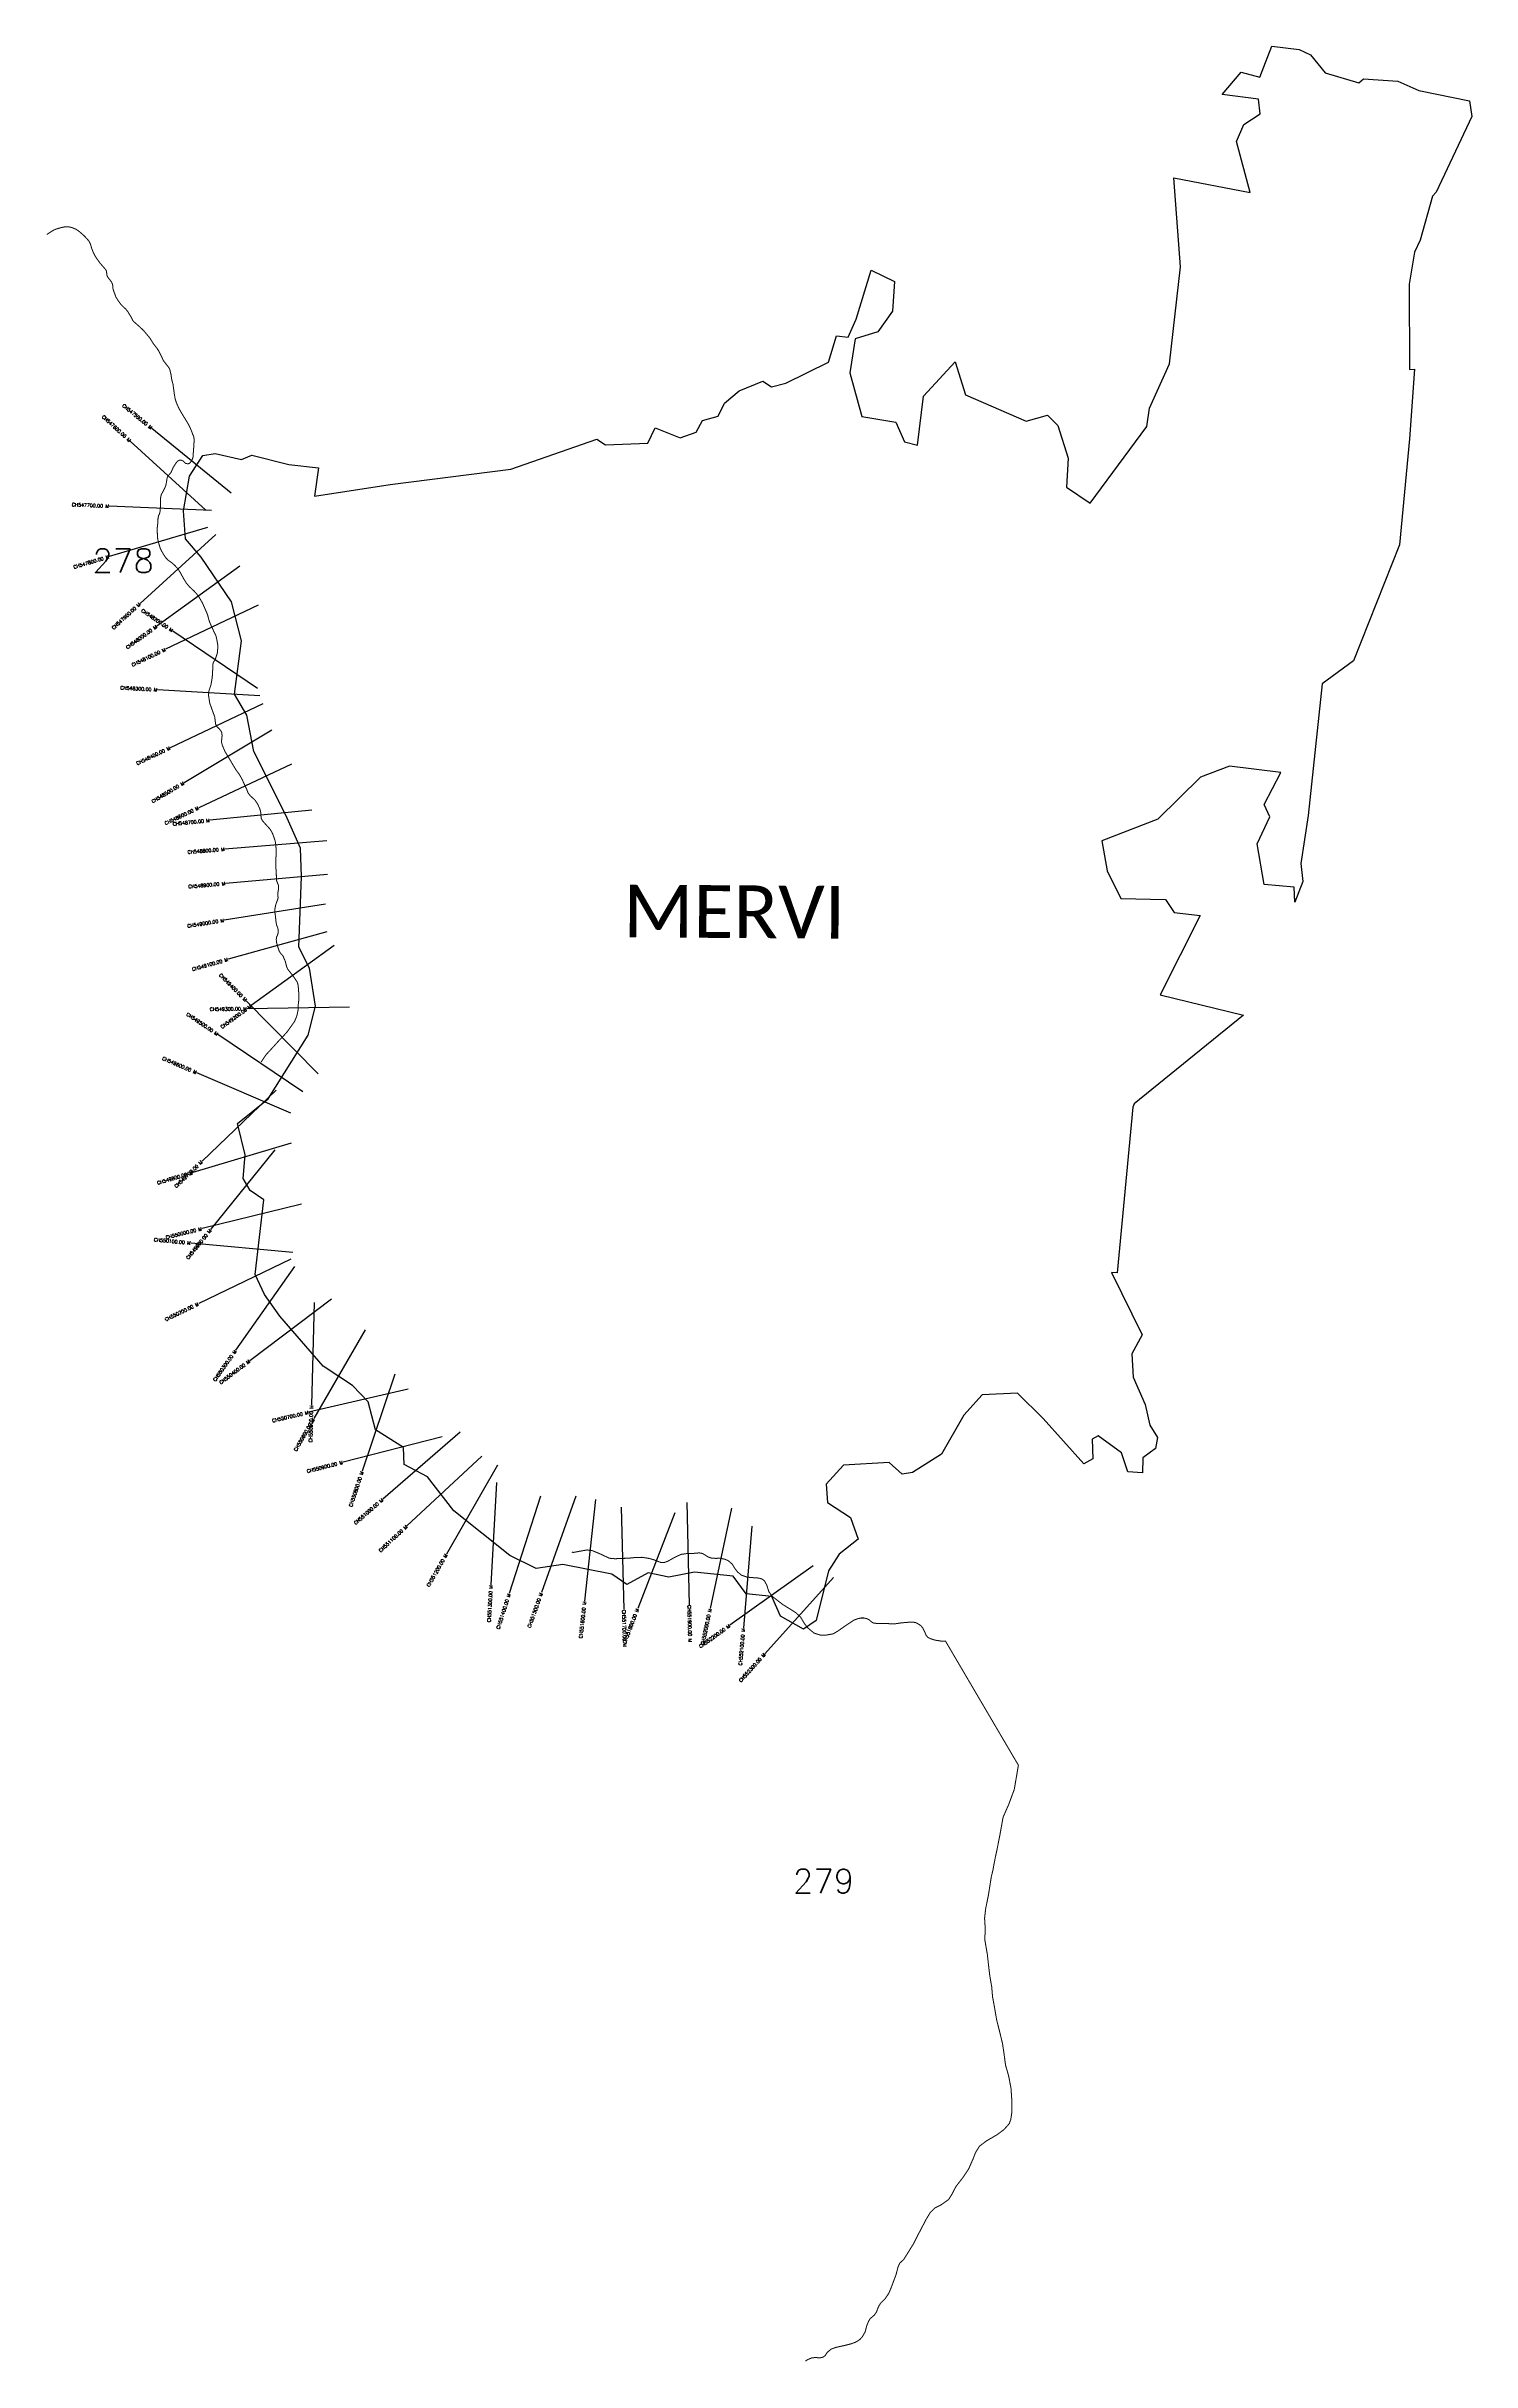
# Model space of a CAD drawing. Header units: metres. Extents: x 317826 to 322004, y 1856855 to 1863637.
import ezdxf
from ezdxf.enums import TextEntityAlignment as Align

# ---------------------------------------------------------------- set-up
doc = ezdxf.new("R2010")
doc.units = ezdxf.units.M
for name, color, linetype in [('CS', 134, 'Continuous'), ('CSMark', 6, 'Continuous'), ('NATURALLY PROTECTED', 3, 'Continuous'), ('village', 3, 'Continuous'), ('VILLAGE NAME', 250, 'Continuous')]:
    doc.layers.add(name, color=color, linetype=linetype)
doc.styles.get("Standard").update_dxf_attribs({"font": 'simplex.shx'})

msp = doc.modelspace()

# ---------------------------------------------------------------- linework, layer by layer
at = {"color": 6, "flags": 128}
msp.add_lwpolyline([(320243.2, 1862981.9), (320312.2, 1862948.9)], dxfattribs=at)
at = {"layer": 'CS'}
for p, q in [((318367.9, 1862328), (318135.6, 1862517.8)), ((318294, 1862278.3), (318072.4, 1862480.5)), ((318310.2, 1862277.4), (318010.5, 1862290.3)), ((318298.4, 1862228.1), (318010.9, 1862142.5)), ((318322.9, 1862207.6), (318101.3, 1862005.4)), ((318393.1, 1862114.8), (318149.9, 1861939.1)), ((318446.9, 1862000.1), (318175.9, 1861871.4)), ((318444.8, 1861755.9), (318196.7, 1861924.5)), ((318451.9, 1861734.5), (318152.4, 1861752.1)), ((318460.5, 1861711.2), (318189.4, 1861582.7)), ((318487.5, 1861633.8), (318229.8, 1861480.2)), ((318544.6, 1861534.5), (318273.1, 1861407)), ((318604.4, 1861399.8), (318305.9, 1861370)), ((318648.3, 1861309.9), (318349.3, 1861285.6)), ((318650.4, 1861210.9), (318351.5, 1861185)), ((318644.2, 1861123.9), (318347.8, 1861077.2)), ((318648, 1861043.5), (318359.1, 1860962.8)), ((318669.6, 1861003.7), (318426.9, 1860827.3)), ((318623.1, 1860627.8), (318412.2, 1860841.2)), ((318714.6, 1860822.4), (318414.6, 1860818.1)), ((318577.6, 1860574.4), (318329, 1860742.2)), ((318542.7, 1860511.7), (318267.1, 1860630.3)), ((318499.4, 1860579.3), (318282.9, 1860371.6)), ((318543.6, 1860424.1), (318256.1, 1860338.4)), ((318495.8, 1860404.7), (318307.7, 1860171)), ((318574.1, 1860246), (318282.8, 1860174)), ((318549.1, 1860103.7), (318250.4, 1860131.5)), ((318543, 1860084.8), (318272.9, 1859954.3)), ((318553.8, 1860062.7), (318381.1, 1859817.4)), ((318662, 1859967.6), (318422.4, 1859787)), ((318611.2, 1859957), (318603.2, 1859657.1)), ((318761, 1859877.1), (318610.3, 1859617.6)), ((318847.2, 1859747.9), (318752.2, 1859463.3)), ((318887.2, 1859704), (318595.1, 1859635.9)), ((318986.7, 1859563.9), (318696, 1859489.8)), ((319039.3, 1859577.8), (318812.5, 1859381.4)), ((319102.7, 1859507.4), (318883, 1859303.1)), ((319148.3, 1859480.8), (318998.9, 1859220.7)), ((319145.4, 1859429.9), (319129.4, 1859130.3)), ((319274.9, 1859390.6), (319183.1, 1859105)), ((319378.3, 1859390.2), (319277.5, 1859107.6)), ((319436.2, 1859380.7), (319403.9, 1859082.4)), ((319511.4, 1859357.9), (319518.9, 1859058)), ((319667.8, 1859341), (319559.6, 1859061.2)), ((319703.2, 1859372), (319710.5, 1859072.1)), ((319834.3, 1859354.6), (319771.9, 1859061.2)), ((319894.2, 1859302.2), (319869.1, 1859003.3)), ((320074.1, 1859186), (319829.8, 1859011.9)), ((320132.8, 1859151.5), (319931.9, 1858928.7))]:
    msp.add_line(p, q, dxfattribs=at)
at = {"layer": 'NATURALLY PROTECTED', "const_width": 3, "flags": 128}
for points in [[(317827.6, 1863086.2), (317830.9, 1863088.4), (317843, 1863096.2), (317849.5, 1863099.8), (317854.9, 1863102.1), (317862.3, 1863104.3), (317871.5, 1863106.8), (317880.9, 1863108.6), (317891.5, 1863108.6), (317900.9, 1863106.7), (317913.6, 1863101.4), (317923.5, 1863094.3), (317929.3, 1863089.2), (317937.4, 1863082.2), (317942.8, 1863076.3), (317950.7, 1863067.4), (317955.6, 1863058.1), (317958.8, 1863046.5), (317963.6, 1863034.6), (317968.7, 1863023.6), (317974.5, 1863015), (317984.3, 1863001.5), (317992.7, 1862992), (317999.8, 1862983.8), (318002.2, 1862979.7), (318003, 1862976.2), (318003.2, 1862970.6), (318004.1, 1862965.9), (318006.6, 1862960.6), (318012.3, 1862953.7), (318017.5, 1862946.6), (318019.8, 1862941.6), (318021.1, 1862935.9), (318021.3, 1862928.8), (318023.1, 1862922.2), (318030.3, 1862902.9), (318037, 1862891.9), (318044.4, 1862882), (318053, 1862873), (318058.5, 1862868.4), (318065.4, 1862859.5), (318075, 1862843.9), (318080.2, 1862833.1), (318086.3, 1862827.6), (318100.5, 1862815.1), (318111.7, 1862804.5), (318121.6, 1862792.6), (318129.5, 1862783.1), (318139.8, 1862766.5), (318145.5, 1862759.2), (318150.1, 1862753.5), (318155, 1862746.1), (318163.4, 1862729.6), (318169.6, 1862716.3), (318174.2, 1862710.5), (318178.4, 1862705), (318182.5, 1862700), (318186.2, 1862694.8), (318188.3, 1862690.7), (318189.2, 1862685.7), (318191.4, 1862677.4), (318193.7, 1862661.6), (318197.6, 1862647.1), (318199, 1862636.6), (318201.5, 1862618.1), (318204, 1862603.6), (318207.8, 1862592.6), (318215.2, 1862575.9), (318224, 1862560.9), (318236.1, 1862541.1), (318243.1, 1862529.4), (318247.7, 1862520.4), (318252.2, 1862509), (318258.1, 1862494.1), (318259.6, 1862484.9), (318258.5, 1862466.4), (318256.1, 1862433.9), (318253.1, 1862424.5), (318246, 1862415.9), (318241.1, 1862414.2), (318234, 1862415.9), (318226.8, 1862422.8), (318221.3, 1862425.2), (318215.8, 1862424.8), (318211.8, 1862422.9), (318206.5, 1862416.9), (318198.5, 1862404.5), (318191.7, 1862389), (318187.2, 1862383.8), (318182.8, 1862378.9), (318180.8, 1862374.6), (318179.2, 1862367.7), (318178.6, 1862361.1), (318176.4, 1862351.3), (318173.7, 1862343.8), (318167.2, 1862331.3), (318163.5, 1862325), (318161.5, 1862317), (318160.5, 1862304.4), (318160.6, 1862290.5), (318160, 1862277.1), (318158.3, 1862268.9), (318155.2, 1862262.2), (318153.6, 1862255.2), (318153.3, 1862243.7), (318151.1, 1862224.8), (318151.5, 1862213.4), (318152, 1862199.1), (318154, 1862187.6), (318160.3, 1862166.3), (318168.7, 1862150.5), (318176, 1862139.5), (318182.6, 1862132.6), (318196, 1862123), (318203.6, 1862115.8), (318212.5, 1862106.1), (318219.7, 1862094.4), (318227.8, 1862079.4), (318236.7, 1862064.9), (318245.7, 1862054.2), (318259.4, 1862041.5), (318267.3, 1862032.7), (318274.8, 1862022.4), (318283.3, 1862007.6), (318289.6, 1861993.7), (318298.7, 1861972.7), (318303.4, 1861954.6), (318310.2, 1861938.2), (318318.7, 1861920.3), (318323.6, 1861909.8), (318326.6, 1861896.3), (318329.2, 1861880), (318327.3, 1861859.6), (318321, 1861840.5), (318315.8, 1861832.9), (318314.1, 1861825.8), (318313.8, 1861809.3), (318312.5, 1861788.1), (318308.8, 1861767.1), (318302.4, 1861747.9), (318301.7, 1861735.6), (318305.2, 1861713.3), (318314.2, 1861688.3), (318319.7, 1861673.5), (318322.3, 1861652.6), (318326.2, 1861644.4), (318333.4, 1861637.7), (318338, 1861631.8), (318340.5, 1861626.9), (318341.4, 1861617.9), (318340.3, 1861608.7), (318339.8, 1861599), (318342.1, 1861589.5), (318349.6, 1861572.2), (318365.3, 1861545.9), (318372.9, 1861533.1), (318382.3, 1861517.3), (318390.9, 1861505.9), (318399.2, 1861491.9), (318404.6, 1861479.9), (318413.5, 1861460.9), (318417.6, 1861450.1), (318423.7, 1861442.3), (318433, 1861433.6), (318438.6, 1861428.1), (318445.7, 1861417.3), (318451.7, 1861404.3), (318454.3, 1861396), (318455, 1861386.2), (318456.1, 1861376.2), (318459.4, 1861369.3), (318467.7, 1861359.8), (318482.4, 1861343.6), (318489.1, 1861331.7), (318492.9, 1861321.4), (318496.8, 1861310.3), (318498.6, 1861299.5), (318499.8, 1861285.1), (318500.2, 1861273.8), (318499.3, 1861261.7), (318498.5, 1861244.6), (318498.8, 1861234.2), (318500.2, 1861217), (318500.5, 1861202.5), (318501.3, 1861193.1), (318502.5, 1861189.3), (318504.6, 1861184.5), (318506.6, 1861179.7), (318507, 1861175.8), (318506.7, 1861170), (318506.2, 1861165.3), (318505.1, 1861159), (318504.7, 1861154.3), (318504.9, 1861149.2), (318505.5, 1861143.6), (318504.5, 1861138.5), (318500.6, 1861128.7), (318498.2, 1861121), (318496.4, 1861111.3), (318496, 1861100.7), (318497.7, 1861089.8), (318499, 1861076), (318501, 1861063.2), (318503.9, 1861056.9), (318505.2, 1861051.8), (318505.7, 1861044.5), (318505.3, 1861038.4), (318503.3, 1861032.6), (318500.8, 1861028), (318500.1, 1861020.2), (318501.4, 1861010.7), (318504.2, 1861000.7), (318509.4, 1860985.3), (318513.7, 1860979.6), (318518.9, 1860973.8), (318521, 1860970.6), (318522.4, 1860966.4), (318526.7, 1860956.7), (318530.6, 1860941), (318533.5, 1860934.2), (318538.7, 1860927.6), (318547.6, 1860916.5), (318553.8, 1860907.9), (318561.8, 1860895.8), (318564.2, 1860886.9), (318565.5, 1860872.7), (318566.4, 1860857.9), (318566.6, 1860848.2), (318565.6, 1860838.3), (318564.5, 1860829.1), (318564.6, 1860816.4), (318560.5, 1860797.2), (318554.2, 1860781.6), (318545.9, 1860769.6), (318532.5, 1860751), (318519.1, 1860735.9), (318510.6, 1860727.5), (318489.4, 1860704.1), (318470.3, 1860683.4), (318455.7, 1860661.8)], [(319366.5, 1859226.6), (319370.1, 1859225.2), (319384.7, 1859227.9), (319410.9, 1859232.6), (319425.1, 1859231), (319445, 1859223), (319476.5, 1859208.3), (319493.5, 1859206.8), (319511.8, 1859207.8), (319531.3, 1859208.3), (319551.3, 1859210.3), (319572.7, 1859211), (319593.5, 1859207.6), (319606.4, 1859203.9), (319621.5, 1859198.1), (319629.1, 1859195.4), (319636.6, 1859195.4), (319648.1, 1859199.8), (319670, 1859212), (319686.4, 1859219.5), (319703, 1859222), (319723, 1859222.5), (319733, 1859223.4), (319739.1, 1859223.9), (319745.8, 1859223.3), (319751.1, 1859221.3), (319760.8, 1859215.3), (319766.7, 1859211.6), (319775.4, 1859208.9), (319788, 1859207.9), (319801.2, 1859208.3), (319815.3, 1859205.3), (319824.7, 1859201.2), (319836.1, 1859191.5), (319844.1, 1859178.6), (319852.2, 1859167.9), (319864.2, 1859158.2), (319881.3, 1859152.8), (319901.4, 1859151.1), (319914.5, 1859150.2), (319924.2, 1859147.2), (319931, 1859142), (319937.6, 1859129.7), (319943.8, 1859110.4), (319953.3, 1859097.1), (319985.1, 1859072.3), (320003.3, 1859061.2), (320022.6, 1859048.9), (320036.7, 1859036.1), (320048.4, 1859016.3), (320058.3, 1859003.9), (320076.1, 1858989.1), (320094.4, 1858983.3), (320112.6, 1858983.3), (320132.4, 1858986.8), (320145.4, 1858994.5), (320163, 1859006.8), (320180.7, 1859018.8), (320193.7, 1859027.3), (320205.1, 1859031.3), (320214.2, 1859033.2), (320222.9, 1859033.2), (320231.8, 1859031), (320239.7, 1859026.7), (320244.2, 1859022.2), (320249.2, 1859018.9), (320254.8, 1859017.8), (320264.7, 1859017.1), (320279.7, 1859017.5), (320301.3, 1859016.3), (320314.9, 1859016.4), (320331.5, 1859018.9), (320350.7, 1859020.6), (320357.4, 1859021), (320364.6, 1859021.1), (320373.4, 1859020.1), (320380.8, 1859016.3), (320389.8, 1859010.5), (320395.4, 1859003), (320400.5, 1858992.9), (320404.7, 1858982.5), (320409.9, 1858976.5), (320416.7, 1858972.8), (320430.9, 1858968.4), (320451.6, 1858965.1), (320461.8, 1858965), (320675.2, 1858601.9), (320663, 1858530.7), (320646.7, 1858486.8), (320630.3, 1858449.5), (320621.5, 1858400.5), (320612.5, 1858354.5), (320608.2, 1858335.2), (320603.8, 1858312.8), (320600.6, 1858294.9), (320595.8, 1858275.1), (320587.4, 1858222.1), (320579, 1858180.5), (320576.1, 1858153.6), (320577.7, 1858127.8), (320577.5, 1858107.4), (320576.4, 1858092.7), (320578.8, 1858078.7), (320584.2, 1858047.4), (320586.9, 1858022.9), (320591.3, 1857985.4), (320597, 1857952.5), (320599.5, 1857923.2), (320606.3, 1857886.1), (320611.6, 1857855.1), (320619.3, 1857825), (320628.7, 1857786.2), (320632.9, 1857758), (320637.5, 1857723.3), (320646.5, 1857692.1), (320653.6, 1857654.9), (320655.6, 1857623.9), (320656.2, 1857586.7), (320652.9, 1857564.5), (320648.5, 1857552.1), (320632.9, 1857534.5), (320612.4, 1857519.3), (320581.4, 1857501.3), (320560.9, 1857485.7), (320549.3, 1857466.8), (320542.3, 1857448.5), (320529.1, 1857418.6), (320512.6, 1857394.2), (320492.1, 1857367.7), (320480.4, 1857345.3), (320470.7, 1857329.8), (320449.2, 1857314.5), (320429.6, 1857304.4), (320416.8, 1857291.4), (320405.1, 1857272.2), (320382.1, 1857228.3), (320367.1, 1857199), (320339, 1857153.9), (320327.9, 1857143.8), (320322.7, 1857133.2), (320316.7, 1857110), (320302.4, 1857071.6), (320295.2, 1857054.7), (320284.4, 1857038.6), (320271.4, 1857026.2), (320264.3, 1857014.1), (320259.3, 1857000.2), (320252.5, 1856990.7), (320240.8, 1856980.7), (320236.2, 1856973.1), (320230.7, 1856960.1), (320226.1, 1856942), (320217.7, 1856927.4), (320210.3, 1856919.4), (320198.6, 1856911.9), (320182.9, 1856906.4), (320165.4, 1856902), (320140.3, 1856896.5), (320126.8, 1856891.6), (320114.9, 1856881.9), (320112.2, 1856878), (320109.3, 1856872.9), (320103.4, 1856868.3), (320093.7, 1856865.7), (320080.1, 1856866.8), (320069.5, 1856865.7), (320057.9, 1856860.8), (320050.8, 1856856.1)]]:
    msp.add_lwpolyline(points, dxfattribs=at)
at = {"layer": 'village', "color": 6}
for points in [[(320312.2, 1862948.9, 0), (320306.1, 1862861.4, 0), (320263.1, 1862801.1, 0), (320196.5, 1862780.9, 0), (320180.7, 1862681.1, 0), (320216.3, 1862552.8, 0), (320315.7, 1862536, 0), (320341.5, 1862478.3, 0), (320379.9, 1862469, 0), (320396.7, 1862613, 0), (320490, 1862713.5, 0), (320519.7, 1862616.8, 0), (320698, 1862539.8, 0), (320760.2, 1862557, 0), (320790.3, 1862526.8, 0), (320821, 1862431.1, 0), (320815.8, 1862345.5, 0), (320885.8, 1862299.5, 0), (321052, 1862524.1, 0), (321059.8, 1862577.6, 0), (321118.5, 1862706.9, 0), (321150.6, 1862991.4, 0), (321130.8, 1863252.1, 0), (321354.4, 1863209, 0), (321314.4, 1863358.3, 0), (321335.6, 1863408.7, 0), (321383.7, 1863439.5, 0), (321378.7, 1863483, 0), (321272.3, 1863495.8, 0), (321328, 1863561.4, 0), (321382.6, 1863547, 0), (321417.5, 1863637.5, 0), (321497.8, 1863627.8, 0), (321531.5, 1863612.1, 0), (321574.5, 1863559.9, 0), (321672.5, 1863530.8, 0), (321686.3, 1863541.9, 0), (321787, 1863535.3, 0), (321848.3, 1863507.9, 0), (321997, 1863477.5, 0), (322003.7, 1863431.5, 0)], [(322003.7, 1863431.5, 0), (321899.4, 1863210.1, 0), (321889, 1863198.8, 0), (321852.9, 1863069.4, 0), (321835.9, 1863034.2, 0), (321820.5, 1862940.2, 0), (321821.5, 1862691, 0), (321836.5, 1862692.1, 0), (321821.6, 1862487.5, 0), (321792.4, 1862177.4, 0), (321656.9, 1861836.9, 0), (321565.5, 1861769.4, 0), (321524.6, 1861384.5, 0), (321503.3, 1861243.4, 0), (321509.2, 1861190.4, 0), (321485.6, 1861130.7, 0), (321483.3, 1861173.9, 0), (321395.7, 1861182.3, 0), (321375.1, 1861301.2, 0), (321411.9, 1861380, 0), (321395.7, 1861416.2, 0), (321444, 1861510.2, 0), (321294.1, 1861528.2, 0), (321208.6, 1861496.9, 0), (321083.8, 1861373.4, 0), (320919.4, 1861310, 0), (320935.2, 1861221.9, 0), (320975.6, 1861140.5, 0), (321106.2, 1861138.2, 0), (321132, 1861099.5, 0), (321208, 1861091, 0), (321090.6, 1860859.2, 0), (321334.7, 1860799, 0), (321014.4, 1860539.3, 0), (321010.6, 1860529.3, 0), (320964.2, 1860044.2, 0), (320948.2, 1860045, 0), (321038.1, 1859862.4, 0), (321007.2, 1859807.5, 0), (321011.2, 1859739.2, 0), (321046.3, 1859658.4, 0), (321059.9, 1859598, 0), (321082.7, 1859562.1, 0), (321076.8, 1859530.2, 0), (321039.5, 1859502.4, 0), (321038.7, 1859458.9, 0), (320995.5, 1859461, 0), (320977.5, 1859517.2, 0), (320909.1, 1859567.3, 0), (320891.3, 1859557.4, 0), (320893.3, 1859499.5, 0), (320866.6, 1859484.5, 0), (320747.9, 1859617.3, 0), (320672.8, 1859691.6, 0), (320568.7, 1859687.2, 0), (320515.7, 1859627.7, 0), (320449.8, 1859513.1, 0), (320364.8, 1859459.2, 0), (320335, 1859455, 0), (320296.1, 1859488.4, 0), (320162.8, 1859481, 0), (320112, 1859425.7, 0), (320115.5, 1859371.1, 0), (320183.2, 1859327.5, 0), (320205.4, 1859264.5, 0), (320149.9, 1859220.5, 0), (320118.8, 1859171.4, 0), (320082.1, 1859026.1, 0), (320045.1, 1859000.5, 0), (319977.5, 1859038.4, 0), (319952.1, 1859096.3, 0), (319877.2, 1859104.2, 0), (319839.7, 1859156.2, 0), (319725.6, 1859167.2, 0), (319650.4, 1859152.7, 0), (319590.6, 1859165.9, 0), (319527.6, 1859130.9, 0), (319483.9, 1859162.1, 0), (319340.2, 1859189.7, 0), (319262.2, 1859178.7, 0), (319184.4, 1859215.9, 0), (319020.7, 1859347.1, 0), (318943.4, 1859447.1, 0), (318874.9, 1859482.6, 0), (318872.6, 1859532.4, 0), (318790.9, 1859584.4, 0), (318769.3, 1859666.4, 0), (318723.2, 1859714.2, 0), (318637.3, 1859770.8, 0), (318510.7, 1859917, 0), (318466.1, 1859981.3, 0), (318438.8, 1860039.7, 0), (318463.5, 1860258.7, 0), (318423.2, 1860285.2, 0), (318402.8, 1860320.6, 0), (318409, 1860389.7, 0), (318386.6, 1860481.9, 0), (318476.7, 1860553.8, 0), (318593.3, 1860740.4, 0), (318615.2, 1860825.8, 0), (318597.6, 1860937.1, 0), (318566.2, 1860998.8, 0), (318574.1, 1861205.4, 0), (318571.1, 1861288, 0), (318528.6, 1861384.7, 0), (318434.1, 1861571.5, 0), (318413.5, 1861677.6, 0), (318377.6, 1861739.8, 0), (318398.1, 1861895.8, 0), (318368.6, 1862009.9, 0), (318280.5, 1862141.1, 0), (318234.5, 1862194.7, 0), (318228, 1862276.9, 0), (318246, 1862378, 0), (318284.6, 1862439.2, 0), (318321.2, 1862444.9, 0), (318398.4, 1862426.8, 0), (318428.1, 1862439.4, 0), (318536.5, 1862412.7, 0), (318624, 1862402.9, 0), (318611.8, 1862319.8, 0), (318833.7, 1862353.9, 0), (319187.3, 1862398.3, 0), (319439.9, 1862486.8, 0), (319464.6, 1862470, 0), (319588.7, 1862474.9, 0), (319611.1, 1862519.8, 0), (319684.3, 1862490.5, 0), (319730.6, 1862507.3, 0), (319749.4, 1862541.4, 0), (319794.8, 1862554.2, 0), (319813.4, 1862591.6, 0), (319856.6, 1862627.7, 0), (319925.8, 1862656.6, 0), (319951.7, 1862640.2, 0), (319993.5, 1862650.6, 0), (320118.3, 1862712.6, 0), (320141.9, 1862789.7, 0), (320175.9, 1862785.7, 0), (320200, 1862838.6, 0), (320243.2, 1862981.9, 0)]]:
    msp.add_polyline3d(points, dxfattribs=at)

# ---------------------------------------------------------------- texts
at = {"char_height": 70, "attachment_point": 1}
for s, insert in [('278', (317961.2, 1862165.6)), ('279', (320014.1, 1858297.4))]:
    msp.add_mtext_dynamic_manual_height_columns(s, width=95.172, gutter_width=1, heights=[0], dxfattribs=dict(at, insert=insert))
at = {"layer": 'CSMark'}
for s, rotation, p in [('CH547500.00 M', 320.74938, (318134.8, 1862518.4)), ('CH547600.00 M', 317.62876, (318071.6, 1862481.2)), ('CH547700.00 M', 357.53417, (318009.5, 1862290.3)), ('CH547800.00 M', 16.56476, (318009.9, 1862142.3)), ('CH547900.00 M', 42.37296, (318100.5, 1862004.8)), ('CH548200.00 M', 325.80163, (318195.9, 1861925.1)), ('CH548000.00 M', 35.85116, (318149.1, 1861938.5)), ('CH548100.00 M', 25.41665, (318175, 1861870.9)), ('CH548300.00 M', 356.63277, (318151.4, 1861752.2)), ('CH548400.00 M', 25.35572, (318188.5, 1861582.3)), ('CH548500.00 M', 30.79079, (318229, 1861479.7)), ('CH548600.00 M', 25.14691, (318272.2, 1861406.6)), ('CH548700.00 M', 5.71095, (318304.9, 1861369.9)), ('CH548800.00 M', 4.65634, (318348.3, 1861285.5)), ('CH548900.00 M', 4.94463, (318350.5, 1861184.9)), ('CH549000.00 M', 8.97068, (318346.8, 1861077)), ('CH549100.00 M', 15.61, (318358.1, 1860962.5)), ('CH549400.00 M', 314.67623, (318411.5, 1860841.9)), ('CH549300.00 M', 0.80954, (318413.6, 1860818.1)), ('CH549200.00 M', 36.0046, (318426.1, 1860826.8)), ('CH549500.00 M', 325.97122, (318328.2, 1860742.8)), ('CH549600.00 M', 336.71675, (318266.2, 1860630.7)), ('CH549800.00 M', 16.58937, (318255.2, 1860338.1)), ('CH549700.00 M', 43.81446, (318282.2, 1860370.9)), ('CH550100.00 M', 354.67313, (318249.4, 1860131.6)), ('CH550000.00 M', 13.88237, (318281.8, 1860173.8)), ('CH549900.00 M', 51.17277, (318307.1, 1860170.2)), ('CH550200.00 M', 25.77602, (318272, 1859953.9)), ('CH550300.00 M', 54.8604, (318380.6, 1859816.6)), ('CH550400.00 M', 36.99007, (318421.6, 1859786.4)), ('CH550700.00 M', 13.1384, (318594.1, 1859635.6)), ('CH550600.00 M', 59.8531, (318609.8, 1859616.8)), ('CH550500.00 M', 88.48014, (318603.2, 1859656.1)), ('CH550900.00 M', 14.30211, (318695, 1859489.5)), ('CH550800.00 M', 71.55508, (318751.9, 1859462.3)), ('CH551000.00 M', 40.88686, (318811.8, 1859380.7)), ('CH551100.00 M', 42.93589, (318882.3, 1859302.4)), ('CH551200.00 M', 60.11472, (318998.4, 1859219.8)), ('CH551300.00 M', 86.94607, (319129.4, 1859129.3)), ('CH551400.00 M', 72.19097, (319182.8, 1859104.1)), ('CH551500.00 M', 70.35681, (319277.1, 1859106.7)), ('CH551600.00 M', 83.83314, (319403.8, 1859081.4)), ('CH551800.00 M', 68.84764, (319559.2, 1859060.3)), ('CH552000.00 M', 77.99356, (319771.7, 1859060.2)), ('CH552200.00 M', 35.48762, (319829, 1859011.3)), ('CH552100.00 M', 85.20201, (319869, 1859002.3)), ('CH552300.00 M', 47.95652, (319931.3, 1858927.9))]:
    msp.add_text(s, height=10, rotation=rotation, dxfattribs=at).set_placement(p, align=Align.MIDDLE_RIGHT)
for s, rotation, p in [('CH551700.00 M', 271.43096, (319518.9, 1859057)), ('CH551900.00 M', 271.39605, (319710.5, 1859071.1))]:
    msp.add_text(s, height=10, rotation=rotation, dxfattribs=at).set_placement(p, align=Align.MIDDLE_LEFT)
at = {"layer": 'VILLAGE NAME', "insert": (319517.4, 1861181.5), "char_height": 154.336, "attachment_point": 1, "rotation": 359.67619}
msp.add_mtext_dynamic_manual_height_columns('{\\fCalibri|b0|i0|c0|p34;MERVI}', width=1012.468, gutter_width=771.7, heights=[0], dxfattribs=at)

doc.saveas('drawing.dxf')
